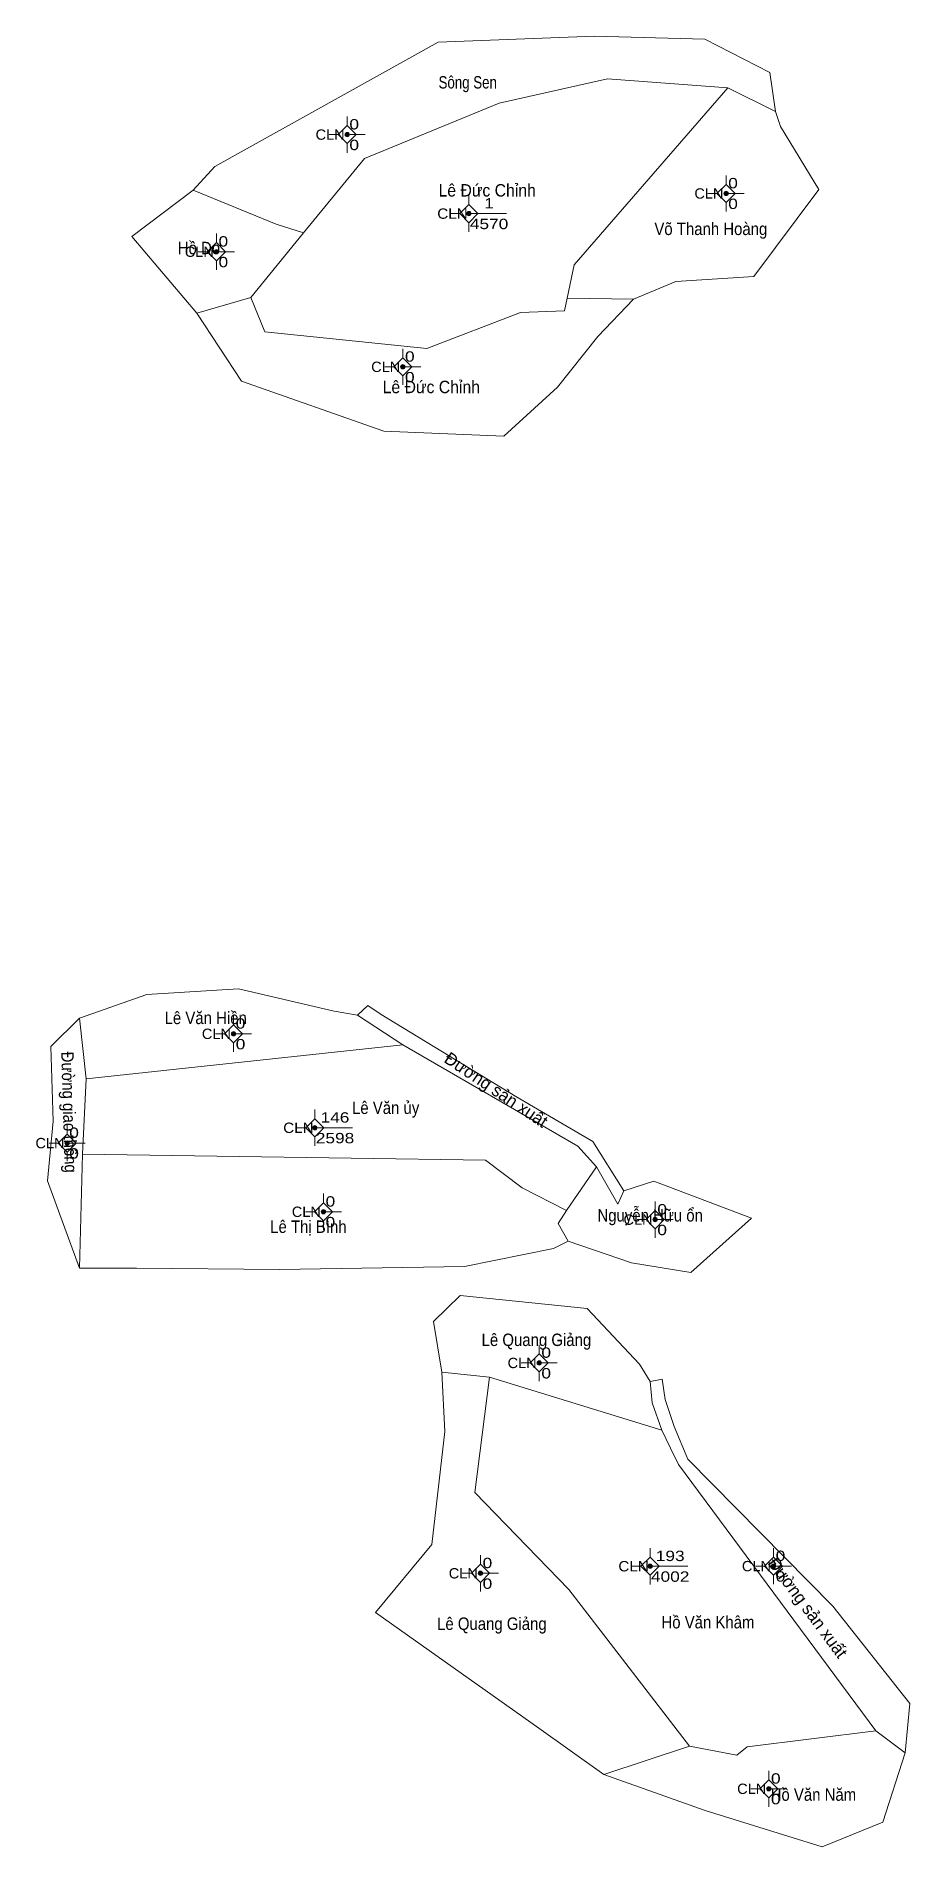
# Model space of a CAD drawing. Header units: metres. Extents: x 534068 to 535011, y 1849208 to 1850034.
# Drawn here: x 534068.2 to 534279.4, y 1849596.1 to 1850033.7 of the extents above; entities that cross this region are included whole.
import ezdxf
from ezdxf.enums import TextEntityAlignment as Align

# ---------------------------------------------------------------- set-up
doc = ezdxf.new("R2010")
doc.units = ezdxf.units.M
for name, color, linetype, lineweight in [('11', 7, 'Continuous', 13), ('13', 7, 'Continuous', 13), ('6', 7, 'Continuous', 13)]:
    doc.layers.add(name, color=color, linetype=linetype, lineweight=lineweight)
doc.layers.add('2', color=7, linetype='Continuous')

msp = doc.modelspace()

# ---------------------------------------------------------------- texts
at = {"layer": '13'}
for width, p in [(1.05, (534142.81, 1850008.69)), (1.05, (534234.39, 1849994.46)), (1.1, (534172.56, 1849989.59)), (1.05, (534111.18, 1849980.38)), (1.05, (534156.25, 1849952.56)), (1.05, (534115.32, 1849791.34)), (1.1, (534135.32, 1849768.63)), (1.05, (534075.09, 1849764.93)), (1.05, (534137.06, 1849748.33)), (1.05, (534217.25, 1849746.43)), (1.05, (534189.23, 1849711.79)), (1.1, (534216.34, 1849662.65)), (1.05, (534245.87, 1849662.68)), (1.05, (534175.01, 1849660.94)), (1.05, (534244.73, 1849608.86))]:
    msp.add_text('CLN', height=2.5, dxfattribs=dict(at, width=width)).set_placement(p, align=Align.RIGHT)
at = {"layer": '13', "width": 1.25}
for s, p in [('0', (534145.13, 1850011.19)), ('0', (534145.13, 1850006.19)), ('0', (534236.71, 1849996.96)), ('1', (534177.73, 1849992.09)), ('0', (534236.71, 1849991.96)), ('4570', (534177.73, 1849987.09)), ('0', (534113.49, 1849982.88)), ('0', (534113.49, 1849977.88)), ('0', (534158.56, 1849955.06)), ('0', (534158.56, 1849950.06)), ('0', (534117.64, 1849793.84)), ('0', (534117.64, 1849788.84)), ('146', (534140.475, 1849771.13)), ('0', (534077.4, 1849767.43)), ('2598', (534140.49, 1849766.13)), ('0', (534077.4, 1849762.43)), ('0', (534139.37, 1849750.83)), ('0', (534139.37, 1849745.83)), ('0', (534219.57, 1849748.93)), ('0', (534219.57, 1849743.93)), ('0', (534191.54, 1849714.29)), ('0', (534191.54, 1849709.29)), ('0', (534177.33, 1849663.44)), ('193', (534221.515, 1849665.15)), ('0', (534248.18, 1849665.18)), ('0', (534177.33, 1849658.44)), ('4002', (534221.51, 1849660.15)), ('0', (534248.18, 1849660.18)), ('0', (534247.04, 1849611.36)), ('0', (534247.04, 1849606.36))]:
    msp.add_text(s, height=2.5, dxfattribs=at).set_placement(p, align=Align.CENTER)
at = {"layer": '2'}
for s, width, p in [('Sông Sen', 0.8, (534172.57, 1850021.08)), ('Lê Đức Chỉnh', 0.95, (534177.275, 1849994.97)), ('Võ Thanh Hoàng', 0.9, (534231.34, 1849985.66)), ('Hồ Do', 0.9, (534107.585, 1849981.03)), ('Lê Đức Chỉnh', 0.95, (534163.765, 1849947.44)), ('Lê Văn Hiền', 0.9, (534109.225, 1849794.94)), ('Lê Văn ủy', 0.9, (534152.73, 1849773.22)), ('Nguyễn Hữu ổn', 0.9, (534216.675, 1849747.22)), ('Lê Thị Bình', 0.9, (534134.05, 1849744.47)), ('Lê Quang Giảng', 0.9, (534189.17, 1849717.13)), ('Hồ Văn Khâm', 0.9, (534230.645, 1849648.88)), ('Lê Quang Giảng', 0.9, (534178.41, 1849648.51)), ('Hồ Văn Năm', 0.9, (534256.135, 1849607.21))]:
    msp.add_text(s, height=3, dxfattribs=dict(at, width=width)).set_placement(p, align=Align.CENTER)
at = {"layer": '2', "width": 0.9}
msp.add_text('Đường giao thông', height=3, rotation=271.744, dxfattribs=at).set_placement((534074.731, 1849773.606), align=Align.CENTER)
at = {"layer": '2'}
for rotation, p in [(326.105, (534178.608, 1849777.827)), (306.578, (534253.579, 1849652.994))]:
    msp.add_text('Đường sản xuất', height=3, rotation=rotation, dxfattribs=at).set_placement(p, align=Align.CENTER)

# ---------------------------------------------------------------- hatches: boundary and pattern name
at = {"layer": '11'}
for points in [[(534143.964, 1850009.94, 1), (534142.914, 1850009.94, 1)], [(534235.544, 1849995.71, 1), (534234.494, 1849995.71, 1)], [(534173.384, 1849990.84, 1), (534172.334, 1849990.84, 1)], [(534112.324, 1849981.63, 1), (534111.274, 1849981.63, 1)], [(534157.394, 1849953.81, 1), (534156.344, 1849953.81, 1)], [(534116.474, 1849792.59, 1), (534115.424, 1849792.59, 1)], [(534136.134, 1849769.88, 1), (534135.084, 1849769.88, 1)], [(534076.234, 1849766.18, 1), (534075.184, 1849766.18, 1)], [(534138.204, 1849749.58, 1), (534137.154, 1849749.58, 1)], [(534218.404, 1849747.68, 1), (534217.354, 1849747.68, 1)], [(534190.374, 1849713.04, 1), (534189.324, 1849713.04, 1)], [(534176.164, 1849662.19, 1), (534175.114, 1849662.19, 1)], [(534217.164, 1849663.9, 1), (534216.114, 1849663.9, 1)], [(534247.014, 1849663.93, 1), (534245.964, 1849663.93, 1)], [(534245.874, 1849610.11, 1), (534244.824, 1849610.11, 1)]]:
    msp.add_hatch(color=256, dxfattribs=at).paths.add_polyline_path(points)

# ---------------------------------------------------------------- linework, layer by layer
for p, q in [((534143.44, 1850014.32), (534143.44, 1850012.13)), ((534141.25, 1850009.94), (534139.06, 1850009.94)), ((534143.44, 1850007.75), (534143.44, 1850005.56)), ((534147.81, 1850009.94), (534145.63, 1850009.94)), ((534235.02, 1850000.08), (534235.02, 1849997.9)), ((534172.86, 1849995.22), (534172.86, 1849993.03)), ((534232.83, 1849995.71), (534230.64, 1849995.71)), ((534235.02, 1849993.52), (534235.02, 1849991.34)), ((534239.4, 1849995.71), (534237.21, 1849995.71)), ((534170.67, 1849990.84), (534168.48, 1849990.84)), ((534177.24, 1849990.84), (534175.05, 1849990.84)), ((534111.8, 1849986), (534111.8, 1849983.82)), ((534172.86, 1849988.65), (534172.86, 1849986.46)), ((534109.61, 1849981.63), (534107.43, 1849981.63)), ((534116.18, 1849981.63), (534113.99, 1849981.63)), ((534111.8, 1849979.44), (534111.8, 1849977.26)), ((534156.87, 1849958.18), (534156.87, 1849956)), ((534154.68, 1849953.81), (534152.5, 1849953.81)), ((534156.87, 1849951.62), (534156.87, 1849949.44)), ((534161.24, 1849953.81), (534159.06, 1849953.81)), ((534115.95, 1849796.96), (534115.95, 1849794.78)), ((534113.76, 1849792.59), (534111.57, 1849792.59)), ((534120.32, 1849792.59), (534118.14, 1849792.59)), ((534115.95, 1849790.4), (534115.95, 1849788.22)), ((534075.71, 1849770.56), (534075.71, 1849768.37)), ((534135.61, 1849774.26), (534135.61, 1849772.07)), ((534073.52, 1849766.18), (534071.34, 1849766.18)), ((534080.08, 1849766.18), (534077.9, 1849766.18)), ((534133.42, 1849769.88), (534131.24, 1849769.88)), ((534135.61, 1849767.69), (534135.61, 1849765.5)), ((534139.98, 1849769.88), (534137.8, 1849769.88)), ((534075.71, 1849763.99), (534075.71, 1849761.8)), ((534137.68, 1849753.96), (534137.68, 1849751.77)), ((534135.49, 1849749.58), (534133.31, 1849749.58)), ((534142.06, 1849749.58), (534139.87, 1849749.58)), ((534217.88, 1849752.06), (534217.88, 1849749.87)), ((534137.68, 1849747.39), (534137.68, 1849745.2)), ((534215.69, 1849747.68), (534213.5, 1849747.68)), ((534217.88, 1849745.49), (534217.88, 1849743.3)), ((534222.26, 1849747.68), (534220.07, 1849747.68)), ((534189.85, 1849717.42), (534189.85, 1849715.23)), ((534187.66, 1849713.04), (534185.48, 1849713.04)), ((534189.85, 1849710.85), (534189.85, 1849708.66)), ((534194.22, 1849713.04), (534192.04, 1849713.04)), ((534175.64, 1849666.56), (534175.64, 1849664.38)), ((534216.64, 1849668.28), (534216.64, 1849666.09)), ((534246.49, 1849668.3), (534246.49, 1849666.12)), ((534173.45, 1849662.19), (534171.26, 1849662.19)), ((534180.02, 1849662.19), (534177.83, 1849662.19)), ((534214.45, 1849663.9), (534212.26, 1849663.9)), ((534216.64, 1849661.71), (534216.64, 1849659.52)), ((534221.02, 1849663.9), (534218.83, 1849663.9)), ((534244.3, 1849663.93), (534242.12, 1849663.93)), ((534246.49, 1849661.74), (534246.49, 1849659.56)), ((534250.86, 1849663.93), (534248.68, 1849663.93)), ((534175.64, 1849660), (534175.64, 1849657.82)), ((534245.35, 1849614.48), (534245.35, 1849612.3)), ((534243.16, 1849610.11), (534240.98, 1849610.11)), ((534249.72, 1849610.11), (534247.54, 1849610.11)), ((534245.35, 1849607.92), (534245.35, 1849605.74))]:
    msp.add_line(p, q, dxfattribs=at)
for points in [[(534143.44, 1850012.13), (534141.25, 1850009.94), (534143.44, 1850007.75), (534145.63, 1850009.94)], [(534235.02, 1849997.9), (534232.83, 1849995.71), (534235.02, 1849993.52), (534237.21, 1849995.71)], [(534172.86, 1849993.03), (534170.67, 1849990.84), (534172.86, 1849988.65), (534175.05, 1849990.84)], [(534111.8, 1849983.82), (534109.61, 1849981.63), (534111.8, 1849979.44), (534113.99, 1849981.63)], [(534156.87, 1849956), (534154.68, 1849953.81), (534156.87, 1849951.62), (534159.06, 1849953.81)], [(534115.95, 1849794.78), (534113.76, 1849792.59), (534115.95, 1849790.4), (534118.14, 1849792.59)], [(534135.61, 1849772.07), (534133.42, 1849769.88), (534135.61, 1849767.69), (534137.8, 1849769.88)], [(534075.71, 1849768.37), (534073.52, 1849766.18), (534075.71, 1849763.99), (534077.9, 1849766.18)], [(534137.68, 1849751.77), (534135.49, 1849749.58), (534137.68, 1849747.39), (534139.87, 1849749.58)], [(534217.88, 1849749.87), (534215.69, 1849747.68), (534217.88, 1849745.49), (534220.07, 1849747.68)], [(534189.85, 1849715.23), (534187.66, 1849713.04), (534189.85, 1849710.85), (534192.04, 1849713.04)], [(534216.64, 1849666.09), (534214.45, 1849663.9), (534216.64, 1849661.71), (534218.83, 1849663.9)], [(534246.49, 1849666.12), (534244.3, 1849663.93), (534246.49, 1849661.74), (534248.68, 1849663.93)], [(534175.64, 1849664.38), (534173.45, 1849662.19), (534175.64, 1849660), (534177.83, 1849662.19)], [(534245.35, 1849612.3), (534243.16, 1849610.11), (534245.35, 1849607.92), (534247.54, 1849610.11)]]:
    msp.add_lwpolyline(points, close=True, dxfattribs=at)
for centre in [(534143.439, 1850009.94), (534235.019, 1849995.71), (534172.859, 1849990.84), (534111.799, 1849981.63), (534156.869, 1849953.81), (534115.949, 1849792.59), (534135.609, 1849769.88), (534075.709, 1849766.18), (534137.679, 1849749.58), (534217.879, 1849747.68), (534189.849, 1849713.04), (534175.639, 1849662.19), (534216.639, 1849663.9), (534246.489, 1849663.93), (534245.349, 1849610.11)]:
    msp.add_circle(centre, 0.525, dxfattribs=at)
at = {"layer": '13'}
for p, q in [((534144.06, 1850009.94), (534146.19, 1850009.94)), ((534235.64, 1849995.71), (534237.77, 1849995.71)), ((534173.48, 1849990.84), (534181.98, 1849990.84)), ((534112.43, 1849981.63), (534114.55, 1849981.63)), ((534157.5, 1849953.81), (534159.62, 1849953.81)), ((534116.57, 1849792.59), (534118.7, 1849792.59)), ((534076.34, 1849766.18), (534078.46, 1849766.18)), ((534136.24, 1849769.88), (534144.74, 1849769.88)), ((534138.31, 1849749.58), (534140.43, 1849749.58)), ((534218.5, 1849747.68), (534220.63, 1849747.68)), ((534190.48, 1849713.04), (534192.6, 1849713.04)), ((534176.26, 1849662.19), (534178.39, 1849662.19)), ((534217.26, 1849663.9), (534225.76, 1849663.9)), ((534247.12, 1849663.93), (534249.24, 1849663.93)), ((534245.98, 1849610.11), (534248.1, 1849610.11))]:
    msp.add_line(p, q, dxfattribs=at)
at = {"layer": '6'}
for p, q in [((534235.47, 1850021.28), (534246.94, 1850015.49)), ((534132.87, 1849986.17), (534120.13, 1849970.59)), ((534120.13, 1849970.59), (534107.1, 1849966.79)), ((534120.13, 1849970.59), (534123.53, 1849962.24)), ((534196, 1849967.36), (534196.6, 1849970.4)), ((534196.6, 1849970.4), (534212.65, 1849970.15)), ((534078.7, 1849796.41), (534071.78, 1849789.53)), ((534078.7, 1849796.41), (534080.31, 1849781.71)), ((534145.91, 1849797.12), (534148.42, 1849799.47)), ((534145.91, 1849797.12), (534156.9, 1849789.89)), ((534071.78, 1849789.53), (534072.33, 1849771.47)), ((534080.31, 1849781.71), (534156.9, 1849789.89)), ((534080.31, 1849781.71), (534079.47, 1849763.54)), ((534072.33, 1849771.47), (534070.97, 1849757.08)), ((534079.47, 1849763.54), (534078.74, 1849735.95)), ((534070.97, 1849757.08), (534078.74, 1849735.95)), ((534203.66, 1849760.44), (534196.46, 1849749.87)), ((534208.88, 1849751.39), (534203.66, 1849760.44)), ((534208.88, 1849751.39), (534210.3, 1849754.66)), ((534177.87, 1849709.6), (534166.34, 1849710.8)), ((534219.5, 1849696.76), (534177.87, 1849709.6)), ((534219.58, 1849709.11), (534216.7, 1849708.58)), ((534219.5, 1849696.76), (534221.59, 1849692.45)), ((534260.82, 1849654.22), (534279.44, 1849630.74)), ((534278.33, 1849618.76), (534279.44, 1849630.74)), ((534271.26, 1849624.14), (534278.33, 1849618.76)), ((534205.49, 1849613.58), (534226.16, 1849620.45))]:
    msp.add_line(p, q, dxfattribs=at)
for points in [[(534106.19, 1849996.48), (534111.43, 1850002.24), (534165.42, 1850032.31), (534203.16, 1850033.72), (534229.89, 1850033.02), (534245.61, 1850024.97), (534246.94, 1850015.49)], [(534235.47, 1850021.28), (534206.38, 1850023.44), (534180.2, 1850017.56), (534147.6, 1850004.19), (534132.87, 1849986.17)], [(534196.6, 1849970.4), (534198.29, 1849978.47), (534235.47, 1850021.28)], [(534212.65, 1849970.15), (534222.89, 1849974.45), (534241.76, 1849975.67), (534257.48, 1849996.65), (534248.22, 1850011.86), (534246.94, 1850015.49)], [(534107.1, 1849966.79), (534091.34, 1849985.29), (534106.19, 1849996.48)], [(534106.19, 1849996.48), (534126.28, 1849988.26), (534132.87, 1849986.17)], [(534107.1, 1849966.79), (534117.89, 1849950.32), (534152.31, 1849938.26), (534181.31, 1849937.04), (534194.24, 1849948.92), (534204.02, 1849961.16), (534212.65, 1849970.15)], [(534196, 1849967.36), (534185.36, 1849966.93), (534162.65, 1849958.24), (534123.53, 1849962.24)], [(534078.7, 1849796.41), (534094.99, 1849802.08), (534117.18, 1849803.48), (534140.24, 1849798.06), (534145.91, 1849797.12)], [(534210.3, 1849754.66), (534202.78, 1849766.6), (534184.2, 1849777.44), (534151.67, 1849797.28), (534148.42, 1849799.47)], [(534203.66, 1849760.44), (534199.15, 1849765.43), (534156.9, 1849789.89)], [(534079.47, 1849763.54), (534176.88, 1849762.08), (534185.7, 1849755.38), (534196.46, 1849749.87)], [(534196.81, 1849742.47), (534212.15, 1849737.2), (534226.47, 1849734.92), (534241.15, 1849748.04), (534217.56, 1849756.95), (534210.3, 1849754.66)], [(534196.46, 1849749.87), (534194.42, 1849746.78), (534196.81, 1849742.47)], [(534078.74, 1849735.95), (534092.46, 1849735.97), (534127.05, 1849735.62), (534171.78, 1849736.32), (534193.27, 1849740.69), (534196.81, 1849742.47)], [(534216.7, 1849708.58), (534214.06, 1849712.72), (534201.48, 1849726.18), (534170.72, 1849729.33), (534164.26, 1849723.03), (534166.34, 1849710.8)], [(534166.34, 1849710.8), (534167.05, 1849696.45), (534163.9, 1849669.18), (534150.27, 1849652.74), (534189.76, 1849624.77), (534205.49, 1849613.58)], [(534177.87, 1849709.6), (534174.28, 1849681.69), (534196.98, 1849658.28), (534226.16, 1849620.45)], [(534260.82, 1849654.22), (534225.77, 1849689.82), (534222.5, 1849697.66), (534220.32, 1849704.18), (534219.58, 1849709.11)], [(534219.5, 1849696.76), (534217.14, 1849703.36), (534216.7, 1849708.58)], [(534271.26, 1849624.14), (534223.51, 1849688.5), (534221.59, 1849692.45)], [(534226.16, 1849620.45), (534237.64, 1849618.21), (534240.12, 1849620.22), (534271.26, 1849624.14)], [(534205.49, 1849613.58), (534229.95, 1849604.83), (534258.26, 1849596.09), (534272.94, 1849602.04), (534278.33, 1849618.76)]]:
    msp.add_lwpolyline(points, dxfattribs=at)

msp.set_redraw_order([(e.dxf.handle, doc.entitydb.next_handle()) for e in msp.query("TEXT MTEXT ATTDEF DIMENSION ARC_DIMENSION")])  # texts and dimensions are drawn at this point

doc.saveas('drawing.dxf')
